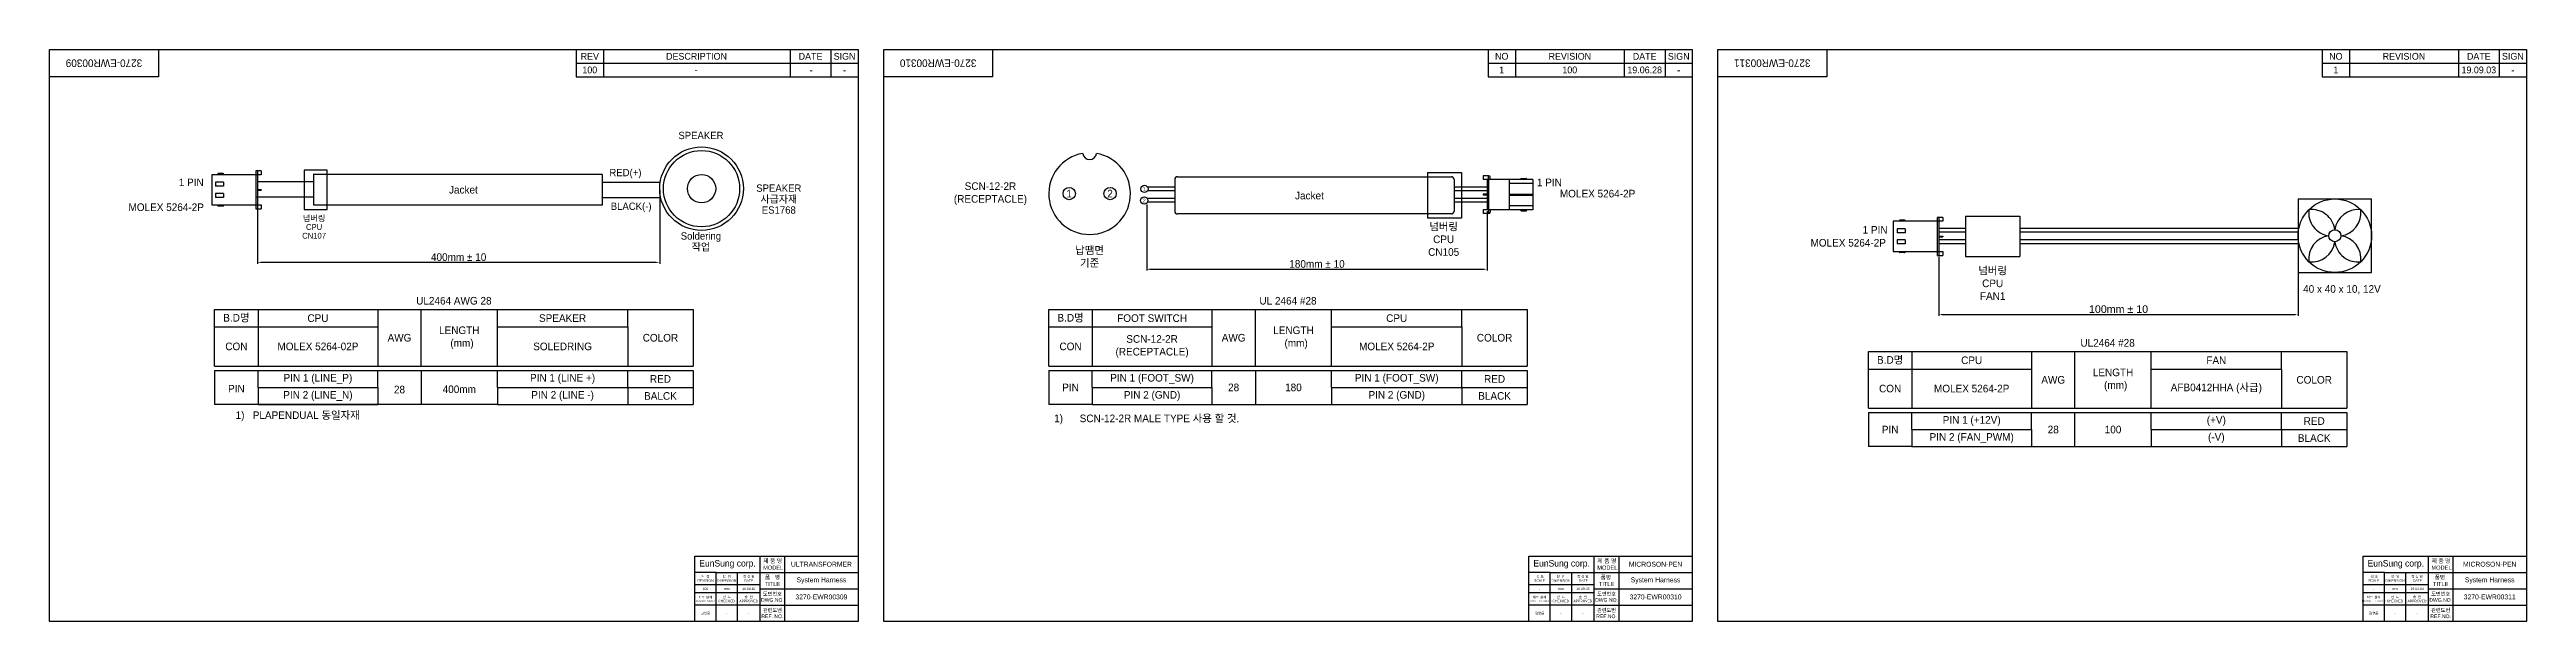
# Model space of a CAD drawing. Header units: millimetres. Extents: x 0 to 2432, y -889 to 868.
# Drawn here: x 0 to 1820, y -442 to -22 of the extents above; entities that cross this region are included whole.
import ezdxf

# ---------------------------------------------------------------- set-up
doc = ezdxf.new("R2010")
doc.units = ezdxf.units.MM
for name, color, linetype in [('0 @ 1', 7, 'Continuous'), ('4', 133, 'Continuous'), ('CURITY-KONA-PEN-ASSY_DXF_FORMAT', 7, 'Continuous')]:
    doc.layers.add(name, color=color, linetype=linetype)
doc.styles.get("Standard").update_dxf_attribs({"font": 'arial.ttf'})
doc.styles.add('TEXTSTYLE_8', font='shanno.ttf')
doc.styles.add('주석', font='gulim.ttc')
doc.dimstyles.new('ISO-25$0', dxfattribs={"dimtxt": 2.5, "dimasz": 2.5, "dimexe": 1, "dimexo": 1, "dimgap": 1, "dimtad": 1, "dimdec": 4, "dimdsep": 46, "dimtxsty": 'Standard', "dimcen": 2.5, "dimadec": 0, "dimazin": 2, "dimtfac": 1, "dimtdec": 4, "dimtmove": 0, "dimatfit": 3, "dimfxl": 0, "dimarcsym": 0})

msp = doc.modelspace()

# ---------------------------------------------------------------- texts
at = {"char_height": 5.6, "width": 80, "attachment_point": 5, "rotation": 180, "style": '주석'}
for s, insert in [('3270-EWR00309', (40.18436, -32.42252)), ('3270-EWR00310', (652.91884, -32.42252)), ('3270-EWR00311', (1265.65332, -32.42252))]:
    msp.add_mtext(s, dxfattribs=dict(at, insert=insert))
at = {"attachment_point": 5, "style": '주석'}
for s, insert, char_height, width in [('19.09.03', (1784.65332, -37.42252), 5, 30), ('40 x 40 x 10, 12V', (1684.11405, -198.76957), 5.6, 87.8570392), ('B.D명', (137.44429, -219.71141), 5.6, 31.9480142), ('CPU', (197.34681, -219.71141), 5.6, 87.8570392), ('{SPEAKER}', (377.05439, -219.71141), 5.6, 95.8440427), ('B.D명', (750.17877, -219.71141), 5.6, 31.9480142), ('FOOT SWITCH', (810.0813, -219.71141), 5.6, 87.8570392), ('CPU', (989.78888, -219.71141), 5.6, 95.8440427), ('AWG', (257.24934, -234.08802), 5.6, 31.9480142), ('LENGTH\\P{\\fGulim|b0|i0|c129|p50;\\W1.93502; }(mm)', (301.17786, -234.08802), 5.6, 55.9090249), ('COLOR', (448.93743, -234.08802), 5.6, 47.9220214), ('SCN-12-2R (RECEPTACLE)', (810.0813, -240.47762), 5.6, 87.8570392), ('AWG', (869.98382, -234.08802), 5.6, 31.9480142), ('LENGTH\\P{\\fGulim|b0|i0|c129|p50;\\W1.93502; }(mm)', (913.91234, -234.08802), 5.6, 55.9090249), ('COLOR', (1061.67191, -234.08802), 5.6, 47.9220214), ('CON', (137.44429, -240.47762), 5.6, 31.9480142), ('{MOLEX 5264-02P}', (197.34681, -240.47762), 5.6, 87.8570392), ('{SOLEDRING}', (377.05439, -240.47762), 5.6, 95.8440427), ('CON', (750.17877, -240.47762), 5.6, 31.9480142), ('MOLEX 5264-2P', (989.78888, -240.47762), 5.6, 95.8440427), ('B.D명', (1352.23152, -250.64291), 5.6, 31.9480142), ('CPU', (1412.13404, -250.64291), 5.6, 87.8570392), ('FAN', (1591.84162, -250.64291), 5.6, 95.8440427), ('PIN 2 (LINE_N)', (197.34681, -276.83799), 5.6, 87.8570392), ('PIN 1 (LINE_P)', (197.34681, -264.31202), 5.6, 87.8570392), ('{RED}', (448.93743, -264.31202), 5.6, 47.9220214), ('PIN', (750.17877, -270.575), 5.6, 31.9480142), ('PIN 1 (FOOT_SW)', (810.0813, -264.31202), 5.6, 87.8570392), ('PIN 2 (GND)', (810.0813, -276.83799), 5.6, 87.8570392), ('28', (869.98382, -270.575), 5.6, 31.9480142), ('180', (913.91234, -270.575), 5.6, 55.9090249), ('RED', (1061.67191, -264.31202), 5.6, 47.9220214), ('CON', (1352.23152, -271.40912), 5.6, 31.9480142), ('MOLEX 5264-2P', (1412.13404, -271.40912), 5.6, 87.8570392), ('AWG', (1472.03657, -265.01951), 5.6, 31.9480142), ('LENGTH\\P{\\fGulim|b0|i0|c129|p50;\\W1.93502; }(mm)', (1515.96509, -265.01951), 5.6, 55.9090249), ('AFB0412HHA (사급)', (1591.84162, -271.40912), 5.6, 95.8440427), ('COLOR', (1663.72465, -265.01951), 5.6, 47.9220214), ('{BALCK}', (448.93743, -276.83799), 5.6, 47.9220214), ('BLACK', (1061.67191, -276.83799), 5.6, 47.9220214), ('PIN 2 (FAN_PWM)', (1412.13404, -307.76948), 5.6, 87.8570392), ('PIN 1 (+12V)', (1412.13404, -295.24351), 5.6, 87.8570392), ('BLACK', (1663.72465, -307.76948), 5.6, 47.9220214), ('RED', (1663.72465, -295.24351), 5.6, 47.9220214), ('EunSung corp.', (1110.91884, -400.42252), 4.7922, 48), ('{\\fGulim|b0|i0|c129|p50;\\W0.30066; }제 품 명  \\P MODEL', (1143.91884, -400.42252), 3, 18), ('MICROSON-PEN', (1179.91884, -400.42252), 3.6, 54), ('EunSung corp.', (1723.65332, -400.42252), 4.7922, 48), ('{\\fGulim|b0|i0|c129|p50;\\W0.30066; }제 품 명  \\P MODEL', (1756.65332, -400.42252), 3, 18), ('MICROSON-PEN', (1792.65332, -400.42252), 3.6, 54), ('{\\fGulim|b0|i0|c129|p50;\\W1.07709; }척 도 \\PSCALE', (1094.71884, -410.92252), 1.8, 15.6), ('{단  위\\PDIMENSION}', (1110.31884, -410.92252), 1.8, 15.6), ('mm', (1110.31884, -418.42252), 1.8, 15.6), ('19.09.03', (1126.51884, -418.42252), 1.8, 16.8), ('작 성 일\\P{\\fGulim|b0|i0|c129|p50;\\W1.15198; }DATE', (1126.51884, -410.92252), 1.8, 16.8), ('{품명 \\W0.94493; \\W1;TITLE}', (1143.91884, -412.42252), 3, 18), ('System Harness', (1179.91884, -412.42252), 3.6, 54), ('{\\fGulim|b0|i0|c129|p50;\\W1.07709; }척 도 \\PSCALE', (1707.45332, -410.92252), 1.8, 15.6), ('{단  위\\PDIMENSION}', (1723.05332, -410.92252), 1.8, 15.6), ('mm', (1723.05332, -418.42252), 1.8, 15.6), ('19.09.03', (1739.25332, -418.42252), 1.8, 16.8), ('작 성 일\\P{\\fGulim|b0|i0|c129|p50;\\W1.15198; }DATE', (1739.25332, -410.92252), 1.8, 16.8), ('{품명 \\W0.94493; \\W1;TITLE}', (1756.65332, -412.42252), 3, 18), ('System Harness', (1792.65332, -412.42252), 3.6, 54), ('{제도 설계\\P\\H0.66667x;DRAWN\\H1.49999x;\\W3.72022; \\H0.66667x;\\W1;DESIGNED}', (1094.71884, -425.92252), 1.8, 15.6), ('김영윤', (1094.71884, -436.42252), 1.8, 15.6), ('-', (1094.71884, -418.42252), 1.8, 15.6), ('{검  토\\PCHECKED}', (1110.31884, -425.92252), 1.8, 15.6), ('-', (1110.31884, -436.42252), 1.8, 15.6), ('{승  인\\PAPPROVED}', (1126.51884, -425.92252), 1.8, 16.8), ('-', (1126.51884, -436.42252), 1.8, 16.8), ('도면번호 DWG.NO.', (1143.91884, -424.42252), 2.7, 18), ('관련도번\\PREF.NO.', (1143.91884, -436.42252), 2.7, 18), ('3270-EWR00310', (1179.91884, -424.42252), 3.6, 54), ('{제도 설계\\P\\H0.66667x;DRAWN\\H1.49999x;\\W3.72022; \\H0.66667x;\\W1;DESIGNED}', (1707.45332, -425.92252), 1.8, 15.6), ('김영윤', (1707.45332, -436.42252), 1.8, 15.6), ('-', (1707.45332, -418.42252), 1.8, 15.6), ('{검  토\\PCHECKED}', (1723.05332, -425.92252), 1.8, 15.6), ('-', (1723.05332, -436.42252), 1.8, 15.6), ('{승  인\\PAPPROVED}', (1739.25332, -425.92252), 1.8, 16.8), ('-', (1739.25332, -436.42252), 1.8, 16.8), ('도면번호 DWG.NO.', (1756.65332, -424.42252), 2.7, 18), ('관련도번\\PREF.NO.', (1756.65332, -436.42252), 2.7, 18), ('3270-EWR00311', (1792.65332, -424.42252), 3.6, 54)]:
    msp.add_mtext(s, dxfattribs=dict(at, insert=insert, char_height=char_height, width=width))
at = {"attachment_point": 5}
for s, insert, char_height, width in [('1', (804.44595, -124.79711), 2.66872, 3.7741445), ('2', (804.31463, -133.24368), 2.66872, 3.7741445), ('{\\fGulim|b0|i0|c129|p50;넘버링\\PCPU\\PCN105}', (1024.26521, -161.8042), 5.6, 27.5806442)]:
    msp.add_mtext(s, dxfattribs=dict(at, insert=insert, char_height=char_height, width=width))
at = {"layer": '0 @ 1', "style": '주석'}
for s, insert, char_height, width, attachment_point in [('{REV}', (397.04558, -27.42252), 5, 20, 5), ('{100}', (397.04558, -37.42252), 5, 20, 5), ('{DESCRIPTION}', (475.43668, -27.42252), 5, 137.1387769, 5), ('DATE', (559.18436, -27.42252), 5, 30, 5), ('SIGN', (584.18436, -27.42252), 5, 20, 5), ('NO', (1066.91884, -27.42252), 5, 20, 5), ('1', (1066.91884, -37.42252), 5, 20, 5), ('REVISION', (1116.91884, -27.42252), 5, 80, 5), ('100', (1116.91884, -37.42252), 5, 80, 5), ('19.06.28', (1171.91884, -37.42252), 5, 30, 5), ('DATE', (1171.91884, -27.42252), 5, 30, 5), ('SIGN', (1196.91884, -27.42252), 5, 20, 5), ('NO', (1679.65332, -27.42252), 5, 20, 5), ('1', (1679.65332, -37.42252), 5, 20, 5), ('REVISION', (1729.65332, -27.42252), 5, 80, 5), ('DATE', (1784.65332, -27.42252), 5, 30, 5), ('SIGN', (1809.65332, -27.42252), 5, 20, 5), ('{-}', (475.19711, -37.42252), 5, 137.1387769, 5), ('-', (559.69433, -37.42252), 5.6, 30, 5), ('-', (584.18436, -37.42252), 5.6, 20, 5), ('-', (1196.91884, -37.42252), 5.6, 20, 5), ('-', (1809.65332, -37.42252), 5.6, 20, 5), ('1 PIN', (113.44022, -117.14626), 5.6, 35.8666684, 3), ('Jacket', (304.19901, -125.40227), 5.6, 351.4281566, 5), ('SCN-12-2R \\P(RECEPTACLE)', (691.34461, -128.25532), 5.6, 69.4203014, 5), ('1', (749.20476, -128.23452), 5.6, 6.363961, 5), ('2', (779.20476, -128.23452), 5.6, 6.363961, 5), ('Jacket', (925.6837, -129.70618), 5.6, 351.4281566, 5), ('1 PIN', (1092.78292, -117.21733), 5.6, 35.8666684, 1), ('MOLEX 5264-2P', (1137.3154, -128.25532), 5.6, 69.4203014, 5), ('MOLEX 5264-2P', (85.89015, -138.24938), 5.6, 69.4203014, 5), ('MOLEX 5264-2P', (1321.45842, -164.35151), 5.6, 69.4203014, 5), ('1 PIN', (1332.016, -152.02234), 5.6, 35.8666684, 1), ('{\\fGulim|b0|i0|c129|p50;납땜면 기준}', (764.20476, -174.83149), 5.6, 27.5771645, 5), ('{넘버링\\PCPU\\PFAN1}', (1427.55117, -194.09879), 5.6, 40, 5), ('UL2464 AWG 28', (297.18436, -206.93221), 5.6, 351.4281566, 5), ('UL 2464 #28', (909.91884, -206.93221), 5.6, 351.4281566, 5), ('UL2464 #28', (1511.97159, -237.8637), 5.6, 351.4281566, 5), ('PIN', (137.44429, -271.47798), 5.6, 31.9480142, 5), ('{28}', (257.24934, -272.14671), 5.6, 31.9480142, 5), ('{400mm}', (301.17786, -271.95707), 5.6, 55.9090249, 5), ('PIN 1 (LINE +)', (377.05439, -264.31202), 5.6, 95.8440427, 5), ('PIN 2 (LINE -)', (377.05439, -276.83799), 5.6, 95.8440427, 5), ('PIN 1 (FOOT_SW)', (989.78888, -264.31202), 5.6, 95.8440427, 5), ('PIN 2 (GND)', (989.78888, -276.83799), 5.6, 95.8440427, 5), ('PIN', (1352.23152, -301.5065), 5.6, 31.9480142, 5), ('28', (1472.03657, -301.5065), 5.6, 31.9480142, 5), ('100', (1515.96509, -301.5065), 5.6, 55.9090249, 5), ('(+V)', (1591.84162, -295.24351), 5.6, 95.8440427, 5), ('(-V)', (1591.84162, -307.76948), 5.6, 95.8440427, 5), ('EunSung corp.', (498.18436, -400.42252), 4.7922, 48, 5), ('{\\fGulim|b0|i0|c129|p50;\\W0.30066; }제 품 명  \\P MODEL', (531.18436, -400.42252), 3, 18, 5), ('ULTRANSFORMER', (567.18436, -400.42252), 3.6, 54, 5), ('{개  정\\PREVISION}', (481.98436, -410.92252), 1.8, 15.6, 5), ('{100}', (481.98436, -418.42252), 1.8, 15.6, 5), ('{단  위\\PDIMENSION}', (497.58436, -410.92252), 1.8, 15.6, 5), ('mm', (497.58436, -418.42252), 1.8, 15.6, 5), ('{19.08.29}', (513.78436, -418.42252), 1.8, 16.8, 5), ('{작 성 일\\PDATE}', (513.78436, -410.92252), 1.8, 16.8, 5), ('품   명\\PTITLE', (531.18436, -412.42252), 3, 18, 5), ('System Harness', (567.18436, -412.42252), 3.6, 54, 5), ('{제도 설계\\P\\H0.66667x;DRAWN DESIGNED}', (481.98436, -425.92252), 1.8, 15.6, 5), ('고성운', (481.98436, -436.42252), 1.8, 15.6, 5), ('{검  토\\PCHECKED}', (497.58436, -425.92252), 1.8, 15.6, 5), ('-', (497.58436, -436.42252), 1.8, 15.6, 5), ('{승  인\\PAPPROVED}', (513.78436, -425.92252), 1.8, 16.8, 5), ('-', (513.78436, -436.42252), 1.8, 16.8, 5), ('{도면번호\\PDWG.NO.}', (531.18436, -424.42252), 2.7, 18, 5), ('{관련도번\\PREF. NO.}', (531.18436, -436.42252), 2.7, 18, 5), ('3270-EWR00309', (567.18436, -424.42252), 3.6, 54, 5)]:
    msp.add_mtext(s, dxfattribs=dict(at, insert=insert, char_height=char_height, width=width, attachment_point=attachment_point))
at = {"layer": '0 @ 1', "char_height": 5.6, "style": '주석'}
for s, width, gutter_width, heights, insert, attachment_point in [('1)   PLAPENDUAL 동일자재', 118.0449152, 118.04492, [24.56945], (182.44681, -291.77877), 5), ('{\\fGulim|b0|i0|c129|p50;\\W1.78194x; }1)^ISCN-12-2R MALE TYPE 사용 할 것.', 349.4687961, 12.5, [24.02523], (734.49872, -290.48567), 1)]:
    msp.add_mtext_dynamic_manual_height_columns(s, width=width, gutter_width=gutter_width, heights=heights, dxfattribs=dict(at, insert=insert, attachment_point=attachment_point))
at = {"layer": 'CURITY-KONA-PEN-ASSY_DXF_FORMAT', "color": 0, "linetype": 'Continuous', "line_spacing_factor": 0.9, "style": 'TEXTSTYLE_8'}
for s, insert, char_height, width, attachment_point in [('{\\f굴림|b0|i0|c129|p50;SPEAKER}', (478.67265, -85.54771), 5.3610108, 27.0622238, 5), ('{\\f굴림|b0|i0|c129|p50;RED(+)}', (423.22437, -113.59073), 5.3610108, 27.0622238, 5), ('{\\f굴림|b0|i0|c129|p50;SPEAKER\\P사급자재 \\PES1768}', (535.88649, -132.26505), 5.3610108, 27.0622238, 5), ('{\\fGulim|b0|i0|c129|p50;넘버링\\PCPU\\PCN107}', (194.51399, -144.16734), 4.2888087, 39.4141993, 2), ('{\\f굴림|b0|i0|c129|p50;BLACK(-)}', (427.42027, -138.29849), 5.3610108, 27.0622238, 5), ('{\\f굴림|b0|i0|c129|p50;Soldering 작업}', (478.67265, -163.62671), 5.3610108, 27.0622238, 5)]:
    msp.add_mtext(s, dxfattribs=dict(at, insert=insert, char_height=char_height, width=width, attachment_point=attachment_point))

# ---------------------------------------------------------------- blocks, each defined once
blk = doc.blocks.new('*D30')
at = {"color": 0, "lineweight": -2}
for p, q in [((448.4, -125.6), (448.4, -179.7)), ((152.9, -139.4), (152.9, -179.7)), ((445.9, -178.7), (155.4, -178.7))]:
    blk.add_line(p, q, dxfattribs=at)
at = {"color": 0}
for points in [[(155.4, -178.3), (155.4, -179.1), (152.9, -178.7)], [(445.9, -179.1), (445.9, -178.3), (448.4, -178.7)]]:
    blk.add_solid(points, dxfattribs=at)
at = {"layer": 'Defpoints', "color": 0}
for p in [(448.4, -124.6), (152.9, -138.4), (152.9, -178.7)]:
    blk.add_point(p, dxfattribs=at)
at = {"color": 0, "insert": (300.7, -174.9), "char_height": 2.5, "attachment_point": 5, "style": '주석'}
blk.add_mtext('{\\H2.24x;400mm ± 10}', dxfattribs=at)
blk = doc.blocks.new('*D33')
at = {"color": 0, "lineweight": -2}
for p, q in [((806.2, -136.1), (806.2, -184.8)), ((1056.1, -141), (1056.1, -184.8)), ((808.7, -183.8), (1053.6, -183.8))]:
    blk.add_line(p, q, dxfattribs=at)
at = {"color": 0}
for points in [[(808.7, -183.3), (808.7, -184.2), (806.2, -183.8)], [(1053.6, -184.2), (1053.6, -183.3), (1056.1, -183.8)]]:
    blk.add_solid(points, dxfattribs=at)
at = {"layer": 'Defpoints', "color": 0}
for p in [(806.2, -135.1), (1056.1, -140), (1056.1, -183.8)]:
    blk.add_point(p, dxfattribs=at)
at = {"color": 0, "insert": (931.2, -179.9), "char_height": 2.5, "attachment_point": 5, "style": '주석'}
blk.add_mtext('{\\H2.24x;180mm ± 10}', dxfattribs=at)
blk = doc.blocks.new('*D34')
at = {"color": 0, "lineweight": -2}
for p, q in [((1388, -174.6), (1388, -218)), ((1651.9, -174.6), (1651.9, -218)), ((1390.5, -217), (1649.4, -217))]:
    blk.add_line(p, q, dxfattribs=at)
at = {"color": 0}
for points in [[(1390.5, -216.6), (1390.5, -217.4), (1388, -217)], [(1649.4, -217.4), (1649.4, -216.6), (1651.9, -217)]]:
    blk.add_solid(points, dxfattribs=at)
at = {"layer": 'Defpoints', "color": 0}
for p in [(1388, -173.6), (1651.9, -173.6), (1651.9, -217)]:
    blk.add_point(p, dxfattribs=at)
at = {"color": 0, "insert": (1520, -213.1), "char_height": 2.5, "attachment_point": 5}
blk.add_mtext('{\\H2.24x;100mm ± 10}', dxfattribs=at)

# ---------------------------------------------------------------- dimensions: what is measured, and where the dimension line sits
dim = msp.add_linear_dim(base=(152.92038, -178.72802), p1=(448.43863, -124.58721), p2=(152.92038, -138.36301), angle=180, text='{\\H2.24x;400mm ± 10}', dimstyle='ISO-25$0', override={"dimlfac": 1, "dimtxsty": '주석', "dimtolj": 0})
dim.commit()
dim.dimension.update_dxf_attribs({"geometry": '*D30', "text_midpoint": (300.6795, -174.85242)})
dim = msp.add_linear_dim(base=(1056.11901, -183.75011), p1=(806.2017, -135.13075), p2=(1056.11901, -140.03419), text='{\\H2.24x;180mm ± 10}', dimstyle='ISO-25$0', override={"dimtxsty": '주석'})
dim.commit()
dim.dimension.update_dxf_attribs({"geometry": '*D33', "text_midpoint": (931.16036, -179.87451)})
dim = msp.add_aligned_dim(p1=(1388.03688, -173.57039), p2=(1651.90021, -173.57039), distance=-43.40667, text='{\\H2.24x;100mm ± 10}', dimstyle='ISO-25$0')
dim.commit()
dim.dimension.update_dxf_attribs({"geometry": '*D34', "text_midpoint": (1519.96854, -213.11825)})

# ---------------------------------------------------------------- linework, layer by layer
for p, q in [((0.18436, -22.42252), (594.18436, -22.42252)), ((0.18436, -442.42252), (0.18436, -22.42252)), ((80.18436, -22.42252), (80.18436, -42.42252)), ((387.04558, -22.42252), (387.04558, -42.42252)), ((387.04558, -32.42252), (594.18436, -32.42252)), ((407.04558, -22.42252), (407.04558, -42.42252)), ((544.18436, -22.42252), (544.18436, -42.42252)), ((574.18436, -22.42252), (574.18436, -42.42252)), ((594.18436, -22.42252), (594.18436, -442.42252)), ((612.91884, -22.42252), (1206.91884, -22.42252)), ((612.91884, -442.42252), (612.91884, -22.42252)), ((692.91884, -22.42252), (692.91884, -42.42252)), ((1056.91884, -22.42252), (1056.91884, -42.42252)), ((1056.91884, -32.42252), (1206.91884, -32.42252)), ((1076.91884, -22.42252), (1076.91884, -42.42252)), ((1156.91884, -22.42252), (1156.91884, -42.42252)), ((1186.91884, -22.42252), (1186.91884, -42.42252)), ((1206.91884, -22.42252), (1206.91884, -442.42252)), ((1225.65332, -22.42252), (1819.65332, -22.42252)), ((1225.65332, -442.42252), (1225.65332, -22.42252)), ((1305.65332, -22.42252), (1305.65332, -42.42252)), ((1669.65332, -22.42252), (1669.65332, -42.42252)), ((1669.65332, -32.42252), (1819.65332, -32.42252)), ((1689.65332, -22.42252), (1689.65332, -42.42252)), ((1769.65332, -22.42252), (1769.65332, -42.42252)), ((1799.65332, -22.42252), (1799.65332, -42.42252)), ((1819.65332, -22.42252), (1819.65332, -442.42252)), ((80.18436, -42.42252), (0.18436, -42.42252)), ((387.04558, -42.42252), (594.18436, -42.42252)), ((692.91884, -42.42252), (612.91884, -42.42252)), ((1056.91884, -42.42252), (1206.91884, -42.42252)), ((1305.65332, -42.42252), (1225.65332, -42.42252)), ((1669.65332, -42.42252), (1819.65332, -42.42252)), ((119.30359, -114.37565), (119.30359, -136.48212)), ((155.76195, -114.37565), (119.30359, -114.37565)), ((122.19711, -119.90227), (122.19711, -122.79579)), ((127.98415, -119.90227), (122.19711, -119.90227)), ((127.98415, -122.79579), (122.19711, -122.79579)), ((123.83239, -113.79694), (123.83239, -114.37565)), ((127.6948, -113.50759), (124.12174, -113.50759)), ((127.98415, -114.37565), (127.98415, -113.79694)), ((127.98415, -119.90227), (127.98415, -122.79579)), ((155.76195, -111.48213), (151.71102, -111.48213)), ((151.71102, -111.48213), (151.71102, -139.37562)), ((152.86843, -111.48213), (152.86843, -139.37562)), ((152.86843, -125.17565), (155.76195, -125.17565)), ((152.86843, -125.75435), (155.76195, -125.75435)), ((155.76195, -111.48213), (155.76195, -114.37565)), ((155.76195, -125.17565), (155.76195, -125.75435)), ((155.76195, -125.17565), (155.76195, -125.75435)), ((828.69296, -115.85228), (1029.93167, -115.85228)), ((1012.40304, -112.79824), (1037.28213, -112.79824)), ((1037.28213, -112.79824), (1037.28213, -146.22248)), ((1057.27642, -115.05414), (1053.22549, -115.05414)), ((1053.22549, -115.05414), (1053.22549, -117.94766)), ((1089.68385, -117.94766), (1053.22549, -117.94766)), ((1056.11901, -117.94766), (1056.11901, -140.03419)), ((1057.27642, -117.94766), (1057.27642, -115.05414)), ((1057.27642, -117.94766), (1057.27642, -140.03419)), ((1058.43383, -117.94766), (1058.43383, -116.21155)), ((1072.32273, -117.94766), (1072.32273, -140.03419)), ((1089.68385, -120.84118), (1072.32273, -120.84118)), ((1081.00329, -117.92769), (1081.00329, -117.34899)), ((1081.29264, -117.05964), (1084.8657, -117.05964)), ((1085.15506, -117.34899), (1085.15506, -117.92769)), ((1089.68385, -117.94766), (1089.68385, -140.03419)), ((119.30359, -136.48212), (155.76192, -136.48212)), ((122.19711, -128.062), (122.19711, -130.95552)), ((127.98415, -128.062), (122.19711, -128.062)), ((127.98415, -130.95552), (122.19711, -130.95552)), ((123.83239, -137.06082), (123.83239, -136.48212)), ((127.6948, -137.35017), (124.12174, -137.35017)), ((127.98415, -128.062), (127.98415, -130.95552)), ((127.98415, -136.48212), (127.98415, -137.06082)), ((151.71102, -139.37562), (155.76192, -139.37562)), ((155.76192, -136.48212), (155.76192, -139.37562)), ((1029.93167, -143.13472), (828.69296, -143.13472)), ((1056.11901, -128.71155), (1053.22549, -128.71155)), ((1053.22549, -128.71155), (1053.22549, -129.29026)), ((1056.11901, -129.29026), (1053.22549, -129.29026)), ((1089.68385, -140.03419), (1053.22549, -140.03419)), ((1053.22549, -140.03419), (1053.22549, -142.92771)), ((1057.27642, -142.92771), (1053.22549, -142.92771)), ((1057.27642, -140.03419), (1057.27642, -142.92771)), ((1058.43383, -140.03419), (1058.43383, -141.7703)), ((1072.32273, -128.71155), (1089.68385, -128.71155)), ((1072.32273, -129.29026), (1089.68385, -129.29026)), ((1089.68385, -137.14067), (1072.32273, -137.14067)), ((1081.00329, -140.61289), (1081.00329, -140.03419)), ((1081.29264, -140.90225), (1084.8657, -140.90225)), ((1085.15506, -140.61289), (1085.15506, -140.03419)), ((1407.55117, -144.82686), (1407.55117, -174.42042)), ((1407.55117, -144.82686), (1447.55117, -144.82686)), ((1447.55117, -144.82686), (1447.55117, -174.50815)), ((1651.90021, -132.16601), (1705.90021, -132.16601)), ((1651.90021, -132.16601), (1651.90021, -186.16601)), ((1705.90021, -186.16601), (1705.90021, -132.16601)), ((1037.28213, -146.22248), (1012.40304, -146.22248)), ((1354.47205, -148.57041), (1354.47205, -170.67689)), ((1390.9304, -148.57041), (1354.47205, -148.57041)), ((1357.36557, -154.09704), (1357.36557, -156.99056)), ((1363.15261, -154.09704), (1357.36557, -154.09704)), ((1363.15261, -156.99056), (1357.36557, -156.99056)), ((1357.36557, -162.25676), (1357.36557, -165.15029)), ((1363.15261, -162.25676), (1357.36557, -162.25676)), ((1359.00084, -147.99171), (1359.00084, -148.57041)), ((1362.86326, -147.70236), (1359.29019, -147.70236)), ((1363.15261, -148.57041), (1363.15261, -147.99171)), ((1363.15261, -154.09704), (1363.15261, -156.99056)), ((1363.15261, -162.25676), (1363.15261, -165.15029)), ((1390.9304, -145.67689), (1386.87948, -145.67689)), ((1386.87948, -145.67689), (1386.87948, -173.57039)), ((1388.03688, -145.67689), (1388.03688, -173.57039)), ((1388.03688, -153.51601), (1407.55117, -153.51601)), ((1388.03688, -156.36601), (1407.55117, -156.36601)), ((1388.03688, -159.37041), (1390.9304, -159.37041)), ((1388.03688, -159.94912), (1390.9304, -159.94912)), ((1388.03688, -161.96601), (1407.55117, -161.96601)), ((1390.9304, -145.67689), (1390.9304, -148.57041)), ((1390.9304, -159.37041), (1390.9304, -159.94912)), ((1390.9304, -159.37041), (1390.9304, -159.94912)), ((1447.55117, -153.51601), (1651.90021, -153.51601)), ((1447.55117, -156.36601), (1651.90021, -156.36601)), ((1447.55117, -161.96601), (1651.90021, -161.96601)), ((1354.47205, -170.67689), (1390.93038, -170.67689)), ((1363.15261, -165.15029), (1357.36557, -165.15029)), ((1359.00084, -171.25559), (1359.00084, -170.67689)), ((1362.86326, -171.54494), (1359.29019, -171.54494)), ((1363.15261, -170.67689), (1363.15261, -171.25559)), ((1386.87948, -173.57039), (1390.93038, -173.57039)), ((1388.03688, -164.81601), (1407.55117, -164.81601)), ((1390.93038, -170.67689), (1390.93038, -173.57039)), ((1407.55117, -174.42042), (1447.55117, -174.50815)), ((1447.55117, -164.81601), (1651.90021, -164.81601)), ((1678.90021, -163.853), (1678.90021, -163.853)), ((1678.90021, -163.853), (1678.90021, -163.853)), ((1651.90021, -186.16601), (1705.90021, -186.16601)), ((121.47028, -213.32181), (472.89844, -213.32181)), ((121.47028, -254.85423), (121.47028, -213.32181)), ((153.41829, -213.32181), (153.41829, -254.85423)), ((241.27533, -213.32181), (241.27533, -254.85423)), ((273.22335, -254.85423), (273.22335, -213.32181)), ((329.13237, -254.85423), (329.13237, -213.32181)), ((424.97641, -226.10102), (424.97641, -213.32181)), ((472.89844, -213.32181), (472.89844, -254.85423)), ((734.20476, -213.32181), (1085.63292, -213.32181)), ((734.20476, -254.85423), (734.20476, -213.32181)), ((766.15278, -213.32181), (766.15278, -254.85423)), ((854.00981, -213.32181), (854.00981, -254.85423)), ((885.95783, -254.85423), (885.95783, -213.32181)), ((941.86685, -254.85423), (941.86685, -213.32181)), ((1037.7109, -226.10102), (1037.7109, -213.32181)), ((1085.63292, -213.32181), (1085.63292, -254.85423)), ((121.47028, -226.10102), (241.27533, -226.10102)), ((329.13237, -226.10102), (424.97641, -226.10102)), ((424.97641, -226.10102), (424.97641, -254.85423)), ((734.20476, -226.10102), (854.00981, -226.10102)), ((941.86685, -226.10102), (1037.7109, -226.10102)), ((1037.7109, -226.10102), (1037.7109, -254.85423)), ((1336.25751, -244.2533), (1687.68567, -244.2533)), ((1336.25751, -285.78572), (1336.25751, -244.2533)), ((1368.20552, -244.2533), (1368.20552, -285.78572)), ((1456.06256, -244.2533), (1456.06256, -285.78572)), ((1488.01058, -285.78572), (1488.01058, -244.2533)), ((1543.9196, -285.78572), (1543.9196, -244.2533)), ((1639.76364, -257.03251), (1639.76364, -244.2533)), ((1687.68567, -244.2533), (1687.68567, -285.78572)), ((121.47028, -254.85423), (472.89844, -254.85423)), ((121.47028, -258.04903), (472.89844, -258.04903)), ((121.47028, -258.04903), (121.47028, -283.13904)), ((153.41829, -270.575), (153.41829, -258.04903)), ((153.41829, -270.575), (241.27533, -270.575)), ((153.41829, -270.575), (153.41829, -283.10098)), ((241.27533, -270.575), (241.27533, -258.04903)), ((241.27533, -270.575), (241.27533, -283.10098)), ((273.22335, -258.04903), (273.22335, -283.10098)), ((329.13237, -270.575), (329.13237, -258.04903)), ((329.13237, -270.575), (424.97641, -270.575)), ((329.13237, -270.575), (329.13237, -283.10098)), ((424.97641, -270.575), (424.97641, -258.04903)), ((424.97641, -270.575), (424.97641, -283.10098)), ((424.97641, -270.575), (472.89844, -270.575)), ((472.89844, -258.04903), (472.89844, -270.575)), ((472.89844, -270.575), (472.89844, -283.10098)), ((734.20476, -254.85423), (1085.63292, -254.85423)), ((734.20476, -258.04903), (1085.63292, -258.04903)), ((734.20476, -258.04903), (734.20476, -270.575)), ((734.20476, -270.575), (734.20476, -283.10098)), ((766.15278, -270.575), (766.15278, -258.04903)), ((766.15278, -270.575), (854.00981, -270.575)), ((766.15278, -270.575), (766.15278, -283.10098)), ((854.00981, -270.575), (854.00981, -258.04903)), ((854.00981, -270.575), (854.00981, -283.10098)), ((885.95783, -258.04903), (885.95783, -270.575)), ((885.95783, -270.575), (885.95783, -283.10098)), ((941.86685, -270.575), (941.86685, -258.04903)), ((941.86685, -270.575), (1037.7109, -270.575)), ((941.86685, -270.575), (941.86685, -283.10098)), ((1037.7109, -270.575), (1037.7109, -258.04903)), ((1037.7109, -270.575), (1085.63292, -270.575)), ((1037.7109, -270.575), (1037.7109, -283.10098)), ((1085.63292, -258.04903), (1085.63292, -270.575)), ((1085.63292, -270.575), (1085.63292, -283.10098)), ((1336.25751, -257.03251), (1456.06256, -257.03251)), ((1543.9196, -257.03251), (1639.76364, -257.03251)), ((1639.76364, -257.03251), (1639.76364, -285.78572)), ((153.41829, -283.10098), (121.47028, -283.13904)), ((153.41829, -283.10098), (241.27533, -283.10098)), ((153.41829, -283.10098), (153.41829, -283.10098)), ((153.41829, -283.10098), (153.41829, -283.10098)), ((329.13237, -283.10098), (153.41829, -283.10098)), ((329.13237, -283.10098), (424.97641, -283.10098)), ((424.97641, -283.10098), (472.89844, -283.10098)), ((766.15278, -283.10098), (734.20476, -283.10098)), ((766.15278, -283.10098), (854.00981, -283.10098)), ((854.00981, -283.10098), (885.95783, -283.10098)), ((885.95783, -283.10098), (941.86685, -283.10098)), ((941.86685, -283.10098), (1037.7109, -283.10098)), ((1037.7109, -283.10098), (1085.63292, -283.10098)), ((1336.25751, -285.78572), (1687.68567, -285.78572)), ((1336.25751, -288.98052), (1687.68567, -288.98052)), ((1336.25751, -288.98052), (1336.25751, -314.03247)), ((1368.20552, -301.5065), (1368.20552, -288.98052)), ((1456.06256, -301.5065), (1456.06256, -288.98052)), ((1488.01058, -314.03247), (1488.01058, -288.98052)), ((1543.9196, -301.5065), (1543.9196, -288.98052)), ((1639.76364, -301.5065), (1639.76364, -288.98052)), ((1687.68567, -288.98052), (1687.68567, -314.03247)), ((1368.20552, -301.5065), (1456.06256, -301.5065)), ((1368.20552, -301.5065), (1368.20552, -314.03247)), ((1456.06256, -301.5065), (1456.06256, -314.03247)), ((1543.9196, -301.5065), (1639.76364, -301.5065)), ((1543.9196, -301.5065), (1543.9196, -314.03247)), ((1639.76364, -301.5065), (1639.76364, -314.03247)), ((1639.76364, -301.5065), (1687.68567, -301.5065)), ((1368.20552, -314.03247), (1336.25751, -314.03247)), ((1368.20552, -314.03247), (1456.06256, -314.03247)), ((1456.06256, -314.03247), (1488.01058, -314.03247)), ((1488.01058, -314.03247), (1543.9196, -314.03247)), ((1543.9196, -314.03247), (1639.76364, -314.03247)), ((1639.76364, -314.03247), (1687.68567, -314.03247)), ((474.18436, -442.42252), (474.18436, -394.42252)), ((474.18436, -394.42252), (594.18436, -394.42252)), ((522.18436, -442.42252), (522.18436, -394.42252)), ((522.18436, -394.42252), (540.18436, -394.42252)), ((540.18436, -394.42252), (540.18436, -442.42252)), ((1086.91884, -442.42252), (1086.91884, -394.42252)), ((1086.91884, -394.42252), (1206.91884, -394.42252)), ((1134.91884, -442.42252), (1134.91884, -394.42252)), ((1134.91884, -394.42252), (1152.91884, -394.42252)), ((1152.91884, -394.42252), (1152.91884, -442.42252)), ((1699.65332, -442.42252), (1699.65332, -394.42252)), ((1699.65332, -394.42252), (1819.65332, -394.42252)), ((1747.65332, -442.42252), (1747.65332, -394.42252)), ((1747.65332, -394.42252), (1765.65332, -394.42252)), ((1765.65332, -394.42252), (1765.65332, -442.42252)), ((489.78436, -406.42252), (474.18436, -406.42252)), ((522.18436, -415.42252), (474.18436, -415.42252)), ((489.78436, -442.42252), (489.78436, -406.42252)), ((489.78436, -406.42252), (505.38436, -406.42252)), ((505.38436, -406.42252), (505.38436, -442.42252)), ((505.38436, -406.42252), (522.18436, -406.42252)), ((522.18436, -406.42252), (540.18436, -406.42252)), ((522.18436, -418.42252), (594.18436, -418.42252)), ((540.18436, -406.42252), (594.18436, -406.42252)), ((1102.51884, -406.42252), (1086.91884, -406.42252)), ((1134.91884, -415.42252), (1086.91884, -415.42252)), ((1102.51884, -442.42252), (1102.51884, -406.42252)), ((1102.51884, -406.42252), (1118.11884, -406.42252)), ((1118.11884, -406.42252), (1118.11884, -442.42252)), ((1118.11884, -406.42252), (1134.91884, -406.42252)), ((1134.91884, -406.42252), (1152.91884, -406.42252)), ((1134.91884, -418.42252), (1206.91884, -418.42252)), ((1152.91884, -406.42252), (1206.91884, -406.42252)), ((1715.25332, -406.42252), (1699.65332, -406.42252)), ((1747.65332, -415.42252), (1699.65332, -415.42252)), ((1715.25332, -442.42252), (1715.25332, -406.42252)), ((1715.25332, -406.42252), (1730.85332, -406.42252)), ((1730.85332, -406.42252), (1730.85332, -442.42252)), ((1730.85332, -406.42252), (1747.65332, -406.42252)), ((1747.65332, -406.42252), (1765.65332, -406.42252)), ((1747.65332, -418.42252), (1819.65332, -418.42252)), ((1765.65332, -406.42252), (1819.65332, -406.42252)), ((522.18436, -421.42252), (474.18436, -421.42252)), ((522.18436, -430.42252), (474.18436, -430.42252)), ((522.18436, -430.42252), (594.18436, -430.42252)), ((1134.91884, -421.42252), (1086.91884, -421.42252)), ((1134.91884, -430.42252), (1086.91884, -430.42252)), ((1134.91884, -430.42252), (1206.91884, -430.42252)), ((1747.65332, -421.42252), (1699.65332, -421.42252)), ((1747.65332, -430.42252), (1699.65332, -430.42252)), ((1747.65332, -430.42252), (1819.65332, -430.42252)), ((594.18436, -442.42252), (0.18436, -442.42252)), ((1206.91884, -442.42252), (612.91884, -442.42252)), ((1819.65332, -442.42252), (1225.65332, -442.42252))]:
    msp.add_line(p, q)
at = {"linetype": 'Continuous'}
for p, q in [((826.69296, -123.3838), (806.70971, -123.3838)), ((826.69296, -126.18901), (806.72294, -126.18901)), ((826.69296, -117.85228), (826.69296, -141.13472)), ((1012.40304, -112.79824), (1012.40304, -146.22248)), ((1031.93167, -117.85228), (1031.93167, -141.13472)), ((1056.11901, -123.3838), (1031.93167, -123.3838)), ((1056.11901, -126.18901), (1031.93167, -126.18901)), ((826.69296, -131.70052), (806.48558, -131.69157)), ((826.69296, -134.61813), (806.6022, -134.61813)), ((1056.11901, -131.81036), (1031.93167, -131.80352)), ((1056.11901, -134.61813), (1031.93167, -134.61813))]:
    msp.add_line(p, q, dxfattribs=at)
for centre, radius in [((749.20476, -128.23452), 4.5), ((779.20476, -128.23452), 4.5), ((1678.90021, -159.16601), 27), ((1678.90021, -159.16601), 4.40784)]:
    msp.add_circle(centre, radius)
for centre in [(804.44595, -124.79711), (804.31463, -133.24368)]:
    msp.add_circle(centre, 2.66872, dxfattribs=at)
for centre, radius, start, end in [((764.20476, -128.23452), 30, 99.56038369, 80.43961631), ((764.20476, -98.23452), 5, 184.78019185, 355.21980815), ((124.12174, -113.79694), 0.28935, 90, 180), ((127.6948, -113.79694), 0.28935, 0, 90), ((1057.27642, -116.21155), 1.15741, 0, 90), ((1081.29264, -117.34899), 0.28935, 90, 180), ((1084.8657, -117.34899), 0.28935, 0, 90), ((124.12174, -137.06082), 0.28935, 180, 270), ((127.6948, -137.06082), 0.28935, 270, 0), ((1057.27642, -141.7703), 1.15741, 270, 0), ((1081.29264, -140.61289), 0.28935, 180, 270), ((1084.8657, -140.61289), 0.28935, 270, 0), ((1676.69628, -142.27805), 17.03116, 172.56477421, 262.56477421), ((1676.69628, -142.27805), 17.03116, 172.56477421, 262.56477421), ((1662.01224, -156.96209), 17.03116, 7.43522579, 97.43522579), ((1662.01224, -156.96209), 17.03116, 7.43522579, 97.43522579), ((1695.78817, -156.96209), 17.03116, 82.56477421, 172.56477421), ((1681.10413, -142.27805), 17.03116, 277.43522579, 7.43522579), ((1359.29019, -147.99171), 0.28935, 90, 180), ((1362.86326, -147.99171), 0.28935, 0, 90), ((1676.69628, -176.05398), 17.03116, 97.43522579, 187.43522579), ((1662.01224, -161.36994), 17.03116, 262.56477421, 352.56477421), ((1695.78817, -161.36994), 17.03116, 187.43522579, 277.43522579), ((1681.10413, -176.05398), 17.03116, 352.56477421, 82.56477421), ((1359.29019, -171.25559), 0.28935, 180, 270), ((1362.86326, -171.25559), 0.28935, 270, 0)]:
    msp.add_arc(centre, radius, start, end)
for centre, start, end in [((828.69296, -117.85228), 90, 180), ((1029.93167, -117.85228), 0, 90), ((828.69296, -141.13472), 180, 270), ((1029.93167, -141.13472), 270, 0)]:
    msp.add_arc(centre, 2, start, end, dxfattribs=at)
at = {"layer": '4', "color": 7}
for p, q in [((152.86843, -119.21412), (193.78457, -119.21412)), ((406.40455, -114.28808), (193.91724, -114.28808)), ((194.00302, -114.28808), (194.01409, -136.56967)), ((406.35508, -136.56967), (406.35508, -114.41602)), ((406.37982, -119.89046), (448.80008, -119.89046)), ((152.57617, -130.60437), (194.07683, -130.60437)), ((194.01409, -136.56967), (406.35508, -136.56967)), ((406.37982, -131.09523), (449.13646, -131.09523))]:
    msp.add_line(p, q, dxfattribs=at)
msp.add_lwpolyline([(204.22735, -110.97513), (187.21678, -110.97513), (187.21678, -139.79933), (204.22735, -139.79933)], close=True, dxfattribs=at)
for radius in [30.69572, 27.99487, 10.39727]:
    msp.add_circle((479.13435, -124.58721), radius, dxfattribs=at)

msp.set_redraw_order([(e.dxf.handle, doc.entitydb.next_handle()) for e in msp.query("TEXT MTEXT ATTDEF DIMENSION ARC_DIMENSION")])  # texts and dimensions are drawn at this point

doc.saveas('drawing.dxf')
